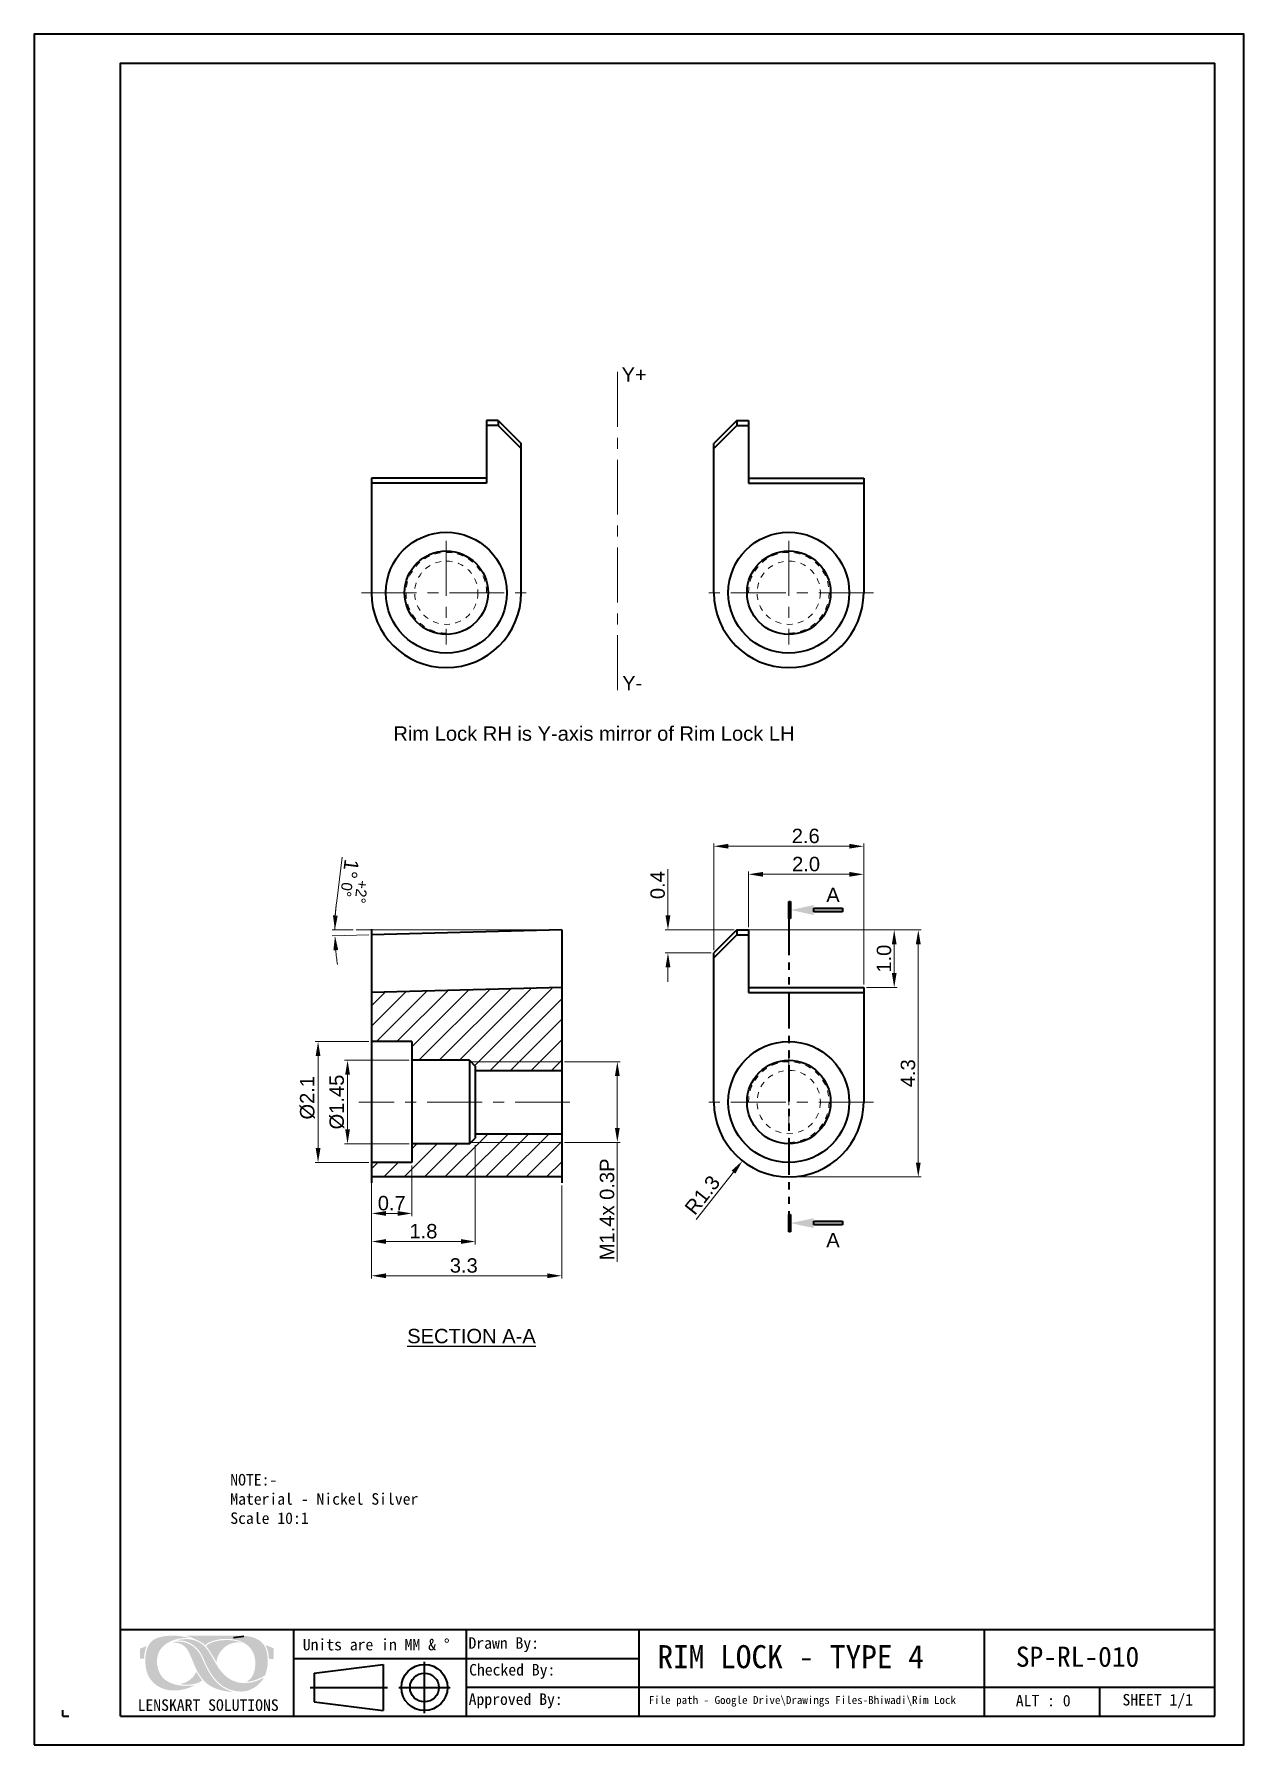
# Model space of a CAD drawing. Header units: millimetres. Extents: x 219 to 785, y 160 to 284.
# Drawn here: x 722.41 to 743.41, y 196.07 to 225.77 of the extents above; entities that cross this region are included whole.
import ezdxf
from ezdxf.enums import TextEntityAlignment as Align

# ---------------------------------------------------------------- set-up
doc = ezdxf.new("R2010")
doc.units = ezdxf.units.MM
for name, pattern in [('CENTER', [50.8, 31.75, -6.35, 6.35, -6.35]), ('HIDDEN', [0.075, 0.05, -0.025]), ('PHANTOM', [63.5, 31.75, -6.35, 6.35, -6.35, 6.35, -6.35])]:
    doc.linetypes.add(name, pattern=pattern)
doc.layers.get('0').update_dxf_attribs({"lineweight": 35})
for name, color, linetype, lineweight in [('Center line', 2, 'CENTER', 18), ('Dimension', 3, 'Continuous', 18), ('Hatch', 6, 'Continuous', 18), ('hidden line', 1, 'HIDDEN', 15), ('Section', 6, 'PHANTOM', 35), ('Text', 4, 'Continuous', 25), ('绘图层', 7, 'Continuous', 13)]:
    doc.layers.add(name, color=color, linetype=linetype, lineweight=lineweight)
doc.layers.add('图框-线条', color=7, linetype='Continuous')
doc.styles.get("Standard").update_dxf_attribs({"font": 'arial.ttf'})
doc.styles.add('宋体', font='SimSun.ttf')
doc.dimstyles.new('SIMPLEX', dxfattribs={"dimtxt": 2.5, "dimasz": 2.5, "dimexe": 0.5, "dimexo": 0.5, "dimgap": 0.5, "dimtad": 1, "dimzin": 0, "dimdsep": 46, "dimtxsty": 'Standard', "dimcen": 0, "dimclrd": 256, "dimclre": 256, "dimclrt": 256, "dimadec": 0, "dimazin": 0, "dimtm": 1e-09, "dimtfac": 0.75, "dimtofl": 0, "dimtmove": 0, "dimatfit": 3, "dimfxl": 1, "dimtzin": 0, "dimlwd": -1, "dimlwe": -1, "dimarcsym": 0})

msp = doc.modelspace()

# ---------------------------------------------------------------- texts
at = {"layer": 'Text'}
for s, p in [('Y+', (732.825, 219.863)), ('Y-', (732.792, 214.506)), ('Rim Lock RH is Y-axis mirror of Rim Lock LH', (732.128, 213.629)), ('A', (736.277, 210.828)), ('A', (736.277, 204.835))]:
    msp.add_text(s, height=0.25, dxfattribs=at).set_placement(p, align=Align.MIDDLE_CENTER)
at = {"layer": 'Text', "insert": (728.885, 203.293), "char_height": 0.25, "attachment_point": 1}
msp.add_mtext_dynamic_manual_height_columns('{\\LSECTION A-A}', width=4.57348, gutter_width=1, heights=[0], dxfattribs=at)
at = {"layer": '绘图层', "color": 7, "linetype": 'ByBlock', "lineweight": 9, "attachment_point": 5, "style": '宋体'}
for s, insert, char_height, width in [('\\pxql;{\\fNSimSun|b0|i0|c0|p49;NOTE:-\\PMaterial - Nickel Silver\\PScale 10:1}', (727.794, 200.338), 0.2, 3.96086), ('\\pxql;{\\fNSimSun|b0|i0|c0|p49;Units are in MM & %%D}', (728.599, 197.809), 0.2, 3.05443), ('\\pxql;{\\fNSimSun|b0|i0|c0|p49;Drawn By: }', (731.476, 197.809), 0.2, 3.05443), ('\\pxqc;{\\fNSimSun|b0|i0|c0|p49;RIM LOCK - TYPE 4}', (735.542, 197.598), 0.4, 5.26635), ('{\\fNSimSun|b0|i0|c0|p49;SP-RL-010}', (740.523, 197.598), 0.35, 4.64697), ('\\pxql;{\\fNSimSun|b0|i0|c0|p49;Checked By: }', (731.105, 197.345), 0.2, 2.29015), ('\\pxql;{\\fNSimSun|b0|i0|c0|p49;Approved By:}', (731.097, 196.834), 0.2, 2.29015), ('\\pxql;{\\fNSimSun|b0|i0|c0|p49;File path - Google Drive\\\\Drawings Files-Bhiwadi\\\\Rim Lock}', (737.573, 196.826), 0.14, 8.989), ('{\\fNSimSun|b0|i0|c0|p49;ALT : 0}', (739.927, 196.837), 0.2, 1.72791), ('{\\fNSimSun|b0|i0|c0|p49;SHEET 1/1}', (741.915, 196.829), 0.2, 1.72791), ('{\\fSimSun|b0|i0|c134|p2;LENSKART SOLUTIONS}', (725.429, 196.759), 0.2, 5.89745)]:
    msp.add_mtext(s, dxfattribs=dict(at, insert=insert, char_height=char_height, width=width))

# ---------------------------------------------------------------- blocks, each defined once
blk = doc.blocks.new('*D304')
at = {"layer": 'Defpoints', "color": 0, "transparency": 16777216}
for p in [(736.81, 211.672), (734.21, 209.82), (736.81, 209.22)]:
    blk.add_point(p, dxfattribs=at)
at = {"layer": 'Dimension', "transparency": 16777216}
for p, q in [((734.21, 209.87), (734.21, 211.722)), ((734.46, 211.672), (736.56, 211.672)), ((736.81, 209.27), (736.81, 211.722))]:
    blk.add_line(p, q, dxfattribs=at)
for points in [[(734.46, 211.714), (734.46, 211.631), (734.21, 211.672)], [(736.56, 211.714), (736.56, 211.631), (736.81, 211.672)]]:
    blk.add_solid(points, dxfattribs=at)
at = {"layer": 'Dimension', "transparency": 16777216, "insert": (735.804, 211.85), "char_height": 0.25, "attachment_point": 5}
blk.add_mtext('2.6', dxfattribs=at)
blk = doc.blocks.new('*D299')
at = {"layer": 'Defpoints', "color": 0, "transparency": 16777216}
for p in [(736.81, 211.185), (734.81, 210.22), (736.81, 209.22)]:
    blk.add_point(p, dxfattribs=at)
at = {"layer": 'Dimension', "transparency": 16777216}
for p, q in [((734.81, 210.27), (734.81, 211.235)), ((735.06, 211.185), (736.56, 211.185)), ((736.81, 209.27), (736.81, 211.235))]:
    blk.add_line(p, q, dxfattribs=at)
for points in [[(735.06, 211.226), (735.06, 211.143), (734.81, 211.185)], [(736.56, 211.226), (736.56, 211.143), (736.81, 211.185)]]:
    blk.add_solid(points, dxfattribs=at)
at = {"layer": 'Dimension', "transparency": 16777216, "insert": (735.81, 211.362), "char_height": 0.25, "attachment_point": 5}
blk.add_mtext('2.0', dxfattribs=at)
blk = doc.blocks.new('*D300')
at = {"layer": 'Defpoints', "color": 0, "transparency": 16777216}
for p in [(734.81, 210.22), (737.34, 210.22), (736.81, 209.22)]:
    blk.add_point(p, dxfattribs=at)
at = {"layer": 'Dimension', "transparency": 16777216}
for p, q in [((734.86, 210.22), (737.39, 210.22)), ((737.34, 209.47), (737.34, 209.97)), ((736.86, 209.22), (737.39, 209.22))]:
    blk.add_line(p, q, dxfattribs=at)
for points in [[(737.299, 209.97), (737.382, 209.97), (737.34, 210.22)], [(737.299, 209.47), (737.382, 209.47), (737.34, 209.22)]]:
    blk.add_solid(points, dxfattribs=at)
at = {"layer": 'Dimension', "transparency": 16777216, "insert": (737.163, 209.72), "char_height": 0.25, "attachment_point": 5, "rotation": 90}
blk.add_mtext('1.0', dxfattribs=at)
blk = doc.blocks.new('*D301')
at = {"layer": 'Defpoints', "color": 0, "transparency": 16777216}
for p in [(734.61, 210.22), (735.51, 205.931), (737.758, 205.931)]:
    blk.add_point(p, dxfattribs=at)
at = {"layer": 'Dimension', "transparency": 16777216}
for p, q in [((734.66, 210.22), (737.808, 210.22)), ((737.758, 209.97), (737.758, 206.181)), ((735.56, 205.931), (737.808, 205.931))]:
    blk.add_line(p, q, dxfattribs=at)
for points in [[(737.716, 209.97), (737.8, 209.97), (737.758, 210.22)], [(737.716, 206.181), (737.8, 206.181), (737.758, 205.931)]]:
    blk.add_solid(points, dxfattribs=at)
at = {"layer": 'Dimension', "transparency": 16777216, "insert": (737.58, 207.731), "char_height": 0.25, "attachment_point": 5, "rotation": 90}
blk.add_mtext('4.3', dxfattribs=at)
blk = doc.blocks.new('_FILLED')
at = {"color": 0, "linetype": 'ByBlock'}
blk.add_solid([(0, 0), (-1, 0.214), (-1, -0.214)], dxfattribs=at)
blk = doc.blocks.new('section arrow')
at = {"layer": 'Section'}
h = blk.add_hatch(color=256, dxfattribs=at)
h.dxf.hatch_style = 1
h.paths.add_polyline_path([(6987.516, 2336.116), (6987.516, 2336.053), (6988.016, 2336.053), (6988.016, 2336.116)])
h.paths.add_polyline_path([(6988.416, 2335.935), (6988.448, 2335.935), (6988.448, 2336.235), (6988.416, 2336.235)])
for points in [[(6988.448, 2335.935), (6988.448, 2336.235), (6988.416, 2336.235), (6988.416, 2335.935)], [(6988.016, 2336.116), (6987.516, 2336.116), (6987.516, 2336.053), (6988.016, 2336.053)]]:
    blk.add_lwpolyline(points, close=True, dxfattribs=at)
at = {"layer": 'Section', "xscale": 0.4, "yscale": 0.4, "zscale": 0.4}
blk.add_blockref('_FILLED', (6988.416, 2336.085), dxfattribs=at)
blk = doc.blocks.new('*D305')
at = {"layer": 'Defpoints', "color": 0, "transparency": 16777216}
for p in [(728.267, 208.281), (727.337, 206.181), (728.267, 206.181)]:
    blk.add_point(p, dxfattribs=at)
at = {"layer": 'Dimension', "transparency": 16777216}
for p, q in [((728.217, 208.281), (727.287, 208.281)), ((727.337, 208.031), (727.337, 206.431)), ((728.217, 206.181), (727.287, 206.181))]:
    blk.add_line(p, q, dxfattribs=at)
for points in [[(727.296, 208.031), (727.379, 208.031), (727.337, 208.281)], [(727.296, 206.431), (727.379, 206.431), (727.337, 206.181)]]:
    blk.add_solid(points, dxfattribs=at)
at = {"layer": 'Dimension', "transparency": 16777216, "insert": (727.153, 207.306), "char_height": 0.25, "attachment_point": 5, "rotation": 90}
blk.add_mtext('%%C2.1', dxfattribs=at)
blk = doc.blocks.new('*D306')
at = {"layer": 'Defpoints', "color": 0, "transparency": 16777216}
for p in [(731.567, 207.931), (731.567, 206.531), (732.533, 206.531)]:
    blk.add_point(p, dxfattribs=at)
at = {"layer": 'Dimension', "transparency": 16777216}
for p, q in [((731.617, 207.931), (732.583, 207.931)), ((732.533, 207.681), (732.533, 206.781)), ((731.617, 206.531), (732.583, 206.531)), ((732.533, 206.531), (732.533, 204.455))]:
    blk.add_line(p, q, dxfattribs=at)
for points in [[(732.491, 207.681), (732.575, 207.681), (732.533, 207.931)], [(732.491, 206.781), (732.575, 206.781), (732.533, 206.531)]]:
    blk.add_solid(points, dxfattribs=at)
at = {"layer": 'Dimension', "transparency": 16777216, "insert": (732.355, 205.368), "char_height": 0.25, "attachment_point": 5, "rotation": 90}
blk.add_mtext('M1.4x 0.3P', dxfattribs=at)
blk = doc.blocks.new('*D302')
at = {"layer": 'Defpoints', "color": 0, "transparency": 16777216}
for p in [(728.967, 206.181), (728.267, 205.831), (728.267, 205.297)]:
    blk.add_point(p, dxfattribs=at)
at = {"layer": 'Dimension', "transparency": 16777216}
for p, q in [((728.967, 206.131), (728.967, 205.247)), ((728.267, 205.781), (728.267, 205.247)), ((728.717, 205.297), (728.517, 205.297))]:
    blk.add_line(p, q, dxfattribs=at)
for points in [[(728.517, 205.338), (728.517, 205.255), (728.267, 205.297)], [(728.717, 205.338), (728.717, 205.255), (728.967, 205.297)]]:
    blk.add_solid(points, dxfattribs=at)
at = {"layer": 'Dimension', "transparency": 16777216, "insert": (728.617, 205.474), "char_height": 0.25, "attachment_point": 5}
blk.add_mtext('0.7', dxfattribs=at)
blk = doc.blocks.new('*D303')
at = {"layer": 'Defpoints', "color": 0, "transparency": 16777216}
for p in [(728.267, 205.831), (731.567, 205.831), (728.267, 204.215)]:
    blk.add_point(p, dxfattribs=at)
at = {"layer": 'Dimension', "transparency": 16777216}
for p, q in [((728.267, 205.781), (728.267, 204.165)), ((731.567, 205.781), (731.567, 204.165)), ((731.317, 204.215), (728.517, 204.215))]:
    blk.add_line(p, q, dxfattribs=at)
for points in [[(728.517, 204.256), (728.517, 204.173), (728.267, 204.215)], [(731.317, 204.256), (731.317, 204.173), (731.567, 204.215)]]:
    blk.add_solid(points, dxfattribs=at)
at = {"layer": 'Dimension', "transparency": 16777216, "insert": (729.867, 204.392), "char_height": 0.25, "attachment_point": 5}
blk.add_mtext('3.3', dxfattribs=at)
blk = doc.blocks.new('*D307')
at = {"layer": 'Defpoints', "color": 0, "transparency": 16777216}
for p in [(728.967, 207.956), (727.849, 206.506), (728.967, 206.506)]:
    blk.add_point(p, dxfattribs=at)
at = {"layer": 'Dimension', "transparency": 16777216}
for p, q in [((728.917, 207.956), (727.799, 207.956)), ((727.849, 207.706), (727.849, 206.756)), ((728.917, 206.506), (727.799, 206.506))]:
    blk.add_line(p, q, dxfattribs=at)
for points in [[(727.808, 207.706), (727.891, 207.706), (727.849, 207.956)], [(727.808, 206.756), (727.891, 206.756), (727.849, 206.506)]]:
    blk.add_solid(points, dxfattribs=at)
at = {"layer": 'Dimension', "transparency": 16777216, "insert": (727.665, 207.231), "char_height": 0.25, "attachment_point": 5, "rotation": 90}
blk.add_mtext('%%c1.45', dxfattribs=at)
blk = doc.blocks.new('*D308')
at = {"layer": 'Defpoints', "color": 0, "transparency": 16777216}
for p in [(730.067, 206.531), (728.267, 206.181), (730.067, 204.81)]:
    blk.add_point(p, dxfattribs=at)
at = {"layer": 'Dimension', "transparency": 16777216}
for p, q in [((730.067, 206.481), (730.067, 204.76)), ((728.267, 206.131), (728.267, 204.76)), ((728.517, 204.81), (729.817, 204.81))]:
    blk.add_line(p, q, dxfattribs=at)
for points in [[(728.517, 204.851), (728.517, 204.768), (728.267, 204.81)], [(729.817, 204.851), (729.817, 204.768), (730.067, 204.81)]]:
    blk.add_solid(points, dxfattribs=at)
at = {"layer": 'Dimension', "transparency": 16777216, "insert": (729.167, 204.987), "char_height": 0.25, "attachment_point": 5}
blk.add_mtext('1.8', dxfattribs=at)
blk = doc.blocks.new('*D309')
at = {"layer": 'Defpoints', "color": 0, "transparency": 16777216}
for p in [(734.61, 210.22), (733.412, 209.82), (734.21, 209.82)]:
    blk.add_point(p, dxfattribs=at)
at = {"layer": 'Dimension', "transparency": 16777216}
for p, q in [((733.412, 210.47), (733.412, 211.274)), ((734.56, 210.22), (733.362, 210.22)), ((734.16, 209.82), (733.362, 209.82)), ((733.412, 209.57), (733.412, 209.32))]:
    blk.add_line(p, q, dxfattribs=at)
for points in [[(733.37, 210.47), (733.454, 210.47), (733.412, 210.22)], [(733.37, 209.57), (733.454, 209.57), (733.412, 209.82)]]:
    blk.add_solid(points, dxfattribs=at)
at = {"layer": 'Dimension', "transparency": 16777216, "insert": (733.234, 210.997), "char_height": 0.25, "attachment_point": 5, "rotation": 90}
blk.add_mtext('0.4', dxfattribs=at)
blk = doc.blocks.new('*D310')
at = {"layer": 'Defpoints', "color": 0, "transparency": 16777216}
for p in [(727.63, 210.152), (727.996, 210.22), (728.267, 210.134), (731.567, 210.22), (731.567, 210.22)]:
    blk.add_point(p, dxfattribs=at)
at = {"layer": 'Dimension', "transparency": 16777216}
for p, q in [((727.661, 210.719), (727.758, 211.48)), ((727.946, 210.22), (727.58, 210.22)), ((728.217, 210.133), (727.581, 210.116))]:
    blk.add_line(p, q, dxfattribs=at)
for start, end in [(172.7197, 180), (172.7234, 176.3617), (185.1302, 188.7685)]:
    blk.add_arc((731.567, 210.22), 3.938, start, end, dxfattribs=at)
for points in [[(727.679, 210.469), (727.596, 210.471), (727.63, 210.22)], [(727.604, 209.866), (727.687, 209.87), (727.631, 210.118)]]:
    blk.add_solid(points, dxfattribs=at)
at = {"layer": 'Dimension', "transparency": 16777216, "insert": (727.979, 211.065), "char_height": 0.25, "attachment_point": 5, "rotation": 262.7197}
blk.add_mtext('1°{\\H0.1875;\\S+2°^  0°;}', dxfattribs=at)
blk = doc.blocks.new('*D311')
at = {"layer": 'Defpoints', "color": 0, "transparency": 16777216}
for p in [(735.51, 207.231), (734.705, 206.21)]:
    blk.add_point(p, dxfattribs=at)
at = {"layer": 'Dimension', "transparency": 16777216}
blk.add_line((733.903, 205.194), (734.55, 206.014), dxfattribs=at)
blk.add_solid([(734.517, 206.04), (734.583, 205.988), (734.705, 206.21)], dxfattribs=at)
at = {"layer": 'Dimension', "transparency": 16777216, "insert": (734.01, 205.616), "char_height": 0.25, "attachment_point": 5, "rotation": 51.7197}
blk.add_mtext('R1.3', dxfattribs=at)

# ---------------------------------------------------------------- dimensions: what is measured, and where the dimension line sits
at = {"layer": 'Dimension'}
for base, p1, p2, picture, middle in [((736.81, 211.672), (734.21, 209.82), (736.81, 209.22), '*D304', (735.804, 211.672)), ((736.81, 211.185), (734.81, 210.22), (736.81, 209.22), '*D299', (735.81, 211.185)), ((730.067, 204.81), (728.267, 206.181), (730.067, 206.531), '*D308', (729.167, 204.81))]:
    dim = msp.add_linear_dim(base=base, p1=p1, p2=p2, dimstyle='SIMPLEX', override={"dimscale": 0.1, "dimdec": 1}, dxfattribs=at)
    dim.commit()
    dim.dimension.update_dxf_attribs({"geometry": picture, "text_midpoint": middle, "dimtype": 160})
dim = msp.add_angular_dim_2l(base=(727.63, 210.152), line1=((731.567, 210.22), (727.996, 210.22)), line2=((731.567, 210.22), (728.267, 210.134)), dimstyle='SIMPLEX', override={"dimscale": 0.1, "dimgap": 0.5, "dimdec": 1, "dimtol": 1, "dimlim": 0, "dimtp": 2, "dimtm": 0}, dxfattribs=at)
dim.commit()
dim.dimension.update_dxf_attribs({"geometry": '*D310', "text_midpoint": (727.979, 211.065)})
for base, p1, p2, angle, picture, middle in [((733.412, 209.82), (734.61, 210.22), (734.21, 209.82), 90, '*D309', (733.412, 210.997)), ((737.758, 205.931), (734.61, 210.22), (735.51, 205.931), 90, '*D301', (737.758, 207.731)), ((728.267, 205.297), (728.967, 206.181), (728.267, 205.831), 180, '*D302', (728.617, 205.297)), ((728.267, 204.215), (731.567, 205.831), (728.267, 205.831), 180, '*D303', (729.867, 204.215))]:
    dim = msp.add_linear_dim(base=base, p1=p1, p2=p2, angle=angle, dimstyle='SIMPLEX', override={"dimscale": 0.1, "dimdec": 1}, dxfattribs=at)
    dim.commit()
    dim.dimension.update_dxf_attribs({"geometry": picture, "text_midpoint": middle, "dimtype": 160})
for base, p1, p2, override, picture, middle in [((737.34, 210.22), (736.81, 209.22), (734.81, 210.22), {"dimscale": 0.1, "dimdec": 1}, '*D300', (737.163, 209.72)), ((727.849, 206.506), (728.967, 207.956), (728.967, 206.506), {"dimscale": 0.1, "dimpost": '%%c<>'}, '*D307', (727.665, 207.231))]:
    dim = msp.add_linear_dim(base=base, p1=p1, p2=p2, angle=90, dimstyle='SIMPLEX', override=override, dxfattribs=at)
    dim.commit()
    dim.dimension.update_dxf_attribs({"geometry": picture, "text_midpoint": middle})
for base, p1, p2, text, override, picture, middle in [((727.337, 206.181), (728.267, 208.281), (728.267, 206.181), '%%C<>', {"dimscale": 0.1, "dimdec": 1}, '*D305', (727.337, 207.306)), ((732.533, 206.531), (731.567, 207.931), (731.567, 206.531), 'M<>', {"dimscale": 0.1, "dimdec": 1, "dimpost": 'x 0.3P'}, '*D306', (732.533, 205.368))]:
    dim = msp.add_linear_dim(base=base, p1=p1, p2=p2, angle=90, text=text, dimstyle='SIMPLEX', override=override, dxfattribs=at)
    dim.commit()
    dim.dimension.update_dxf_attribs({"geometry": picture, "text_midpoint": middle, "dimtype": 160})
dim = msp.add_radius_dim(center=(735.51, 207.231), mpoint=(734.705, 206.21), dimstyle='SIMPLEX', override={"dimscale": 0.1, "dimdec": 1}, dxfattribs=at)
dim.commit()
dim.dimension.update_dxf_attribs({"geometry": '*D311', "text_midpoint": (734.01, 205.616)})

# ---------------------------------------------------------------- hatches: boundary and pattern name
at = {"layer": 'Hatch'}
h = msp.add_hatch(dxfattribs=at)
h.set_pattern_fill('ANSI31', color=256, scale=2)
h.set_pattern_definition([(45, (297.97984, 43.427), (-0.1767767, 0.1767767), [])])
h.paths.add_polyline_path([(731.567, 207.931), (731.567, 209.22), (728.264, 209.134), (728.267, 208.281), (728.967, 208.281), (728.967, 207.956), (729.967, 207.956), (729.992, 207.931)])
h.paths.add_polyline_path([(731.567, 205.931), (731.567, 206.531), (729.992, 206.531), (729.967, 206.506), (728.967, 206.506), (728.967, 206.181), (728.267, 206.181), (728.267, 205.931)])
h.paths.add_polyline_path([(730.067, 206.681), (730.067, 206.606), (729.992, 206.531), (731.567, 206.531), (731.567, 206.681)])
h.paths.add_polyline_path([(729.992, 207.931), (730.067, 207.856), (730.067, 207.781), (731.567, 207.781), (731.567, 207.931)])
at = {"layer": '图框-线条', "lineweight": 0, "ltscale": 0.1}
h = msp.add_hatch(color=252, dxfattribs=at)
edge = h.paths.add_edge_path()
edge.add_spline(control_points=[(724.245, 197.741), (724.245, 197.741), (724.245, 197.569), (724.245, 197.569), (724.245, 197.569), (724.245, 197.569), (724.316, 197.569), (724.316, 197.569), (724.316, 197.569), (724.321, 197.61), (724.322, 197.644), (724.33, 197.684), (724.33, 197.684), (724.337, 197.719), (724.347, 197.754), (724.36, 197.785), (724.36, 197.785), (724.36, 197.785), (724.245, 197.741), (724.245, 197.741)], knot_values=[0, 0, 0, 0, 0.166667, 0.166667, 0.166667, 0.166667, 0.333333, 0.333333, 0.333333, 0.333333, 0.5, 0.5, 0.5, 0.5, 0.666667, 0.666667, 0.666667, 0.666667, 1, 1, 1, 1], degree=3, periodic=0)
edge = h.paths.add_edge_path()
edge.add_spline(control_points=[(726.485, 197.562), (726.485, 197.562), (726.566, 197.561), (726.566, 197.561), (726.566, 197.561), (726.566, 197.561), (726.566, 197.747), (726.566, 197.747), (726.566, 197.747), (726.566, 197.747), (726.425, 197.803), (726.425, 197.803), (726.425, 197.803), (726.439, 197.767), (726.455, 197.741), (726.466, 197.696), (726.466, 197.696), (726.478, 197.651), (726.481, 197.611), (726.485, 197.562)], knot_values=[0, 0, 0, 0, 0.166667, 0.166667, 0.166667, 0.166667, 0.333333, 0.333333, 0.333333, 0.333333, 0.5, 0.5, 0.5, 0.5, 0.666667, 0.666667, 0.666667, 0.666667, 1, 1, 1, 1], degree=3, periodic=0)
edge = h.paths.add_edge_path(flags=17)
edge.add_spline(control_points=[(724.937, 197.128), (724.95, 197.117), (725.032, 197.115), (725.047, 197.115), (725.047, 197.115), (725.135, 197.112), (725.267, 197.134), (725.324, 197.189), (725.324, 197.189), (725.319, 197.197), (725.316, 197.201), (725.31, 197.207), (725.31, 197.207), (725.31, 197.207), (725.223, 197.336), (725.223, 197.336), (725.223, 197.336), (725.202, 197.31), (725.193, 197.261), (725.113, 197.199), (725.113, 197.199), (725.066, 197.163), (725.01, 197.138), (724.937, 197.128)], knot_values=[0, 0, 0, 0, 0.142857, 0.142857, 0.142857, 0.142857, 0.285714, 0.285714, 0.285714, 0.285714, 0.428571, 0.428571, 0.428571, 0.428571, 0.571429, 0.571429, 0.571429, 0.571429, 0.714286, 0.714286, 0.714286, 0.714286, 1, 1, 1, 1], degree=3, periodic=0)
edge = h.paths.add_edge_path(flags=17)
edge.add_spline(control_points=[(725.392, 197.785), (725.397, 197.777), (725.398, 197.778), (725.404, 197.771), (725.404, 197.771), (725.469, 197.697), (725.562, 197.517), (725.574, 197.505), (725.574, 197.505), (725.58, 197.655), (725.705, 197.786), (725.829, 197.829), (725.829, 197.829), (725.893, 197.852), (725.928, 197.852), (726.001, 197.846), (726.001, 197.846), (725.977, 197.865), (725.876, 197.881), (725.851, 197.884), (725.851, 197.884), (725.729, 197.898), (725.554, 197.887), (725.446, 197.826), (725.446, 197.826), (725.429, 197.817), (725.398, 197.797), (725.392, 197.785)], knot_values=[0, 0, 0, 0, 0.125, 0.125, 0.125, 0.125, 0.25, 0.25, 0.25, 0.25, 0.375, 0.375, 0.375, 0.375, 0.5, 0.5, 0.5, 0.5, 0.625, 0.625, 0.625, 0.625, 0.75, 0.75, 0.75, 0.75, 1, 1, 1, 1], degree=3, periodic=0)
edge = h.paths.add_edge_path()
edge.add_spline(control_points=[(725.334, 197.55), (725.293, 197.642), (725.28, 197.667), (725.216, 197.736), (725.216, 197.736), (725.129, 197.83), (724.994, 197.877), (724.862, 197.859), (724.862, 197.859), (724.853, 197.858), (724.845, 197.857), (724.837, 197.855), (724.837, 197.855), (724.837, 197.855), (724.814, 197.848), (724.814, 197.848), (724.814, 197.848), (724.89, 197.844), (724.95, 197.833), (725.001, 197.795), (725.001, 197.795), (725.052, 197.757), (725.071, 197.726), (725.104, 197.66), (725.104, 197.66), (725.156, 197.552), (725.192, 197.431), (725.251, 197.33), (725.251, 197.33), (725.314, 197.224), (725.376, 197.146), (725.482, 197.084), (725.482, 197.084), (725.567, 197.034), (725.746, 196.987), (725.865, 196.992), (725.865, 196.992), (725.852, 196.998), (725.834, 197.001), (725.818, 197.005), (725.818, 197.005), (725.597, 197.073), (725.469, 197.261), (725.372, 197.466), (725.372, 197.466), (725.359, 197.494), (725.346, 197.522), (725.334, 197.55)], knot_values=[0, 0, 0, 0, 0.076923, 0.076923, 0.076923, 0.076923, 0.153846, 0.153846, 0.153846, 0.153846, 0.230769, 0.230769, 0.230769, 0.230769, 0.307692, 0.307692, 0.307692, 0.307692, 0.384615, 0.384615, 0.384615, 0.384615, 0.461538, 0.461538, 0.461538, 0.461538, 0.538462, 0.538462, 0.538462, 0.538462, 0.615385, 0.615385, 0.615385, 0.615385, 0.692308, 0.692308, 0.692308, 0.692308, 0.769231, 0.769231, 0.769231, 0.769231, 0.846154, 0.846154, 0.846154, 0.846154, 1, 1, 1, 1], degree=3, periodic=0)
edge = h.paths.add_edge_path()
edge.add_spline(control_points=[(726.396, 197.235), (726.393, 197.235), (726.311, 197.196), (726.294, 197.19), (726.294, 197.19), (726.259, 197.176), (726.217, 197.163), (726.178, 197.155), (726.178, 197.155), (726.08, 197.137), (726.009, 197.137), (725.916, 197.164), (725.916, 197.164), (725.757, 197.21), (725.665, 197.321), (725.59, 197.437), (725.59, 197.437), (725.458, 197.643), (725.404, 197.842), (725.15, 197.896), (725.15, 197.896), (725.107, 197.905), (725.055, 197.909), (725.01, 197.905), (725.01, 197.905), (724.98, 197.903), (724.908, 197.896), (724.886, 197.883), (724.886, 197.883), (724.998, 197.885), (725.086, 197.863), (725.165, 197.806), (725.165, 197.806), (725.331, 197.688), (725.336, 197.563), (725.422, 197.409), (725.422, 197.409), (725.464, 197.335), (725.494, 197.278), (725.551, 197.211), (725.551, 197.211), (725.67, 197.072), (725.796, 197.01), (725.99, 196.996), (725.99, 196.996), (726.084, 196.989), (726.178, 197.03), (726.24, 197.069), (726.24, 197.069), (726.283, 197.096), (726.316, 197.13), (726.348, 197.167), (726.348, 197.167), (726.365, 197.186), (726.383, 197.214), (726.396, 197.235)], knot_values=[0, 0, 0, 0, 0.066667, 0.066667, 0.066667, 0.066667, 0.133333, 0.133333, 0.133333, 0.133333, 0.2, 0.2, 0.2, 0.2, 0.266667, 0.266667, 0.266667, 0.266667, 0.333333, 0.333333, 0.333333, 0.333333, 0.4, 0.4, 0.4, 0.4, 0.466667, 0.466667, 0.466667, 0.466667, 0.533333, 0.533333, 0.533333, 0.533333, 0.6, 0.6, 0.6, 0.6, 0.666667, 0.666667, 0.666667, 0.666667, 0.733333, 0.733333, 0.733333, 0.733333, 0.8, 0.8, 0.8, 0.8, 0.866667, 0.866667, 0.866667, 0.866667, 1, 1, 1, 1], degree=3, periodic=0)
edge = h.paths.add_edge_path()
edge.add_spline(control_points=[(725.376, 197.801), (725.432, 197.845), (725.449, 197.859), (725.531, 197.882), (725.531, 197.882), (725.718, 197.934), (725.959, 197.92), (726.106, 197.805), (726.106, 197.805), (726.186, 197.742), (726.251, 197.631), (726.248, 197.477), (726.248, 197.477), (726.245, 197.362), (726.217, 197.252), (726.126, 197.186), (726.126, 197.186), (726.12, 197.181), (726.096, 197.166), (726.09, 197.164), (726.09, 197.164), (726.179, 197.159), (726.318, 197.219), (726.392, 197.261), (726.392, 197.261), (726.419, 197.276), (726.417, 197.274), (726.428, 197.306), (726.428, 197.306), (726.475, 197.432), (726.476, 197.607), (726.434, 197.73), (726.434, 197.73), (726.414, 197.786), (726.393, 197.816), (726.356, 197.852), (726.356, 197.852), (726.28, 197.929), (726.129, 197.964), (726.02, 197.964), (726.02, 197.964), (725.698, 197.964), (725.367, 197.967), (725.046, 197.964), (725.046, 197.964), (725.069, 197.954), (725.111, 197.944), (725.138, 197.934), (725.138, 197.934), (725.165, 197.924), (725.283, 197.869), (725.306, 197.855), (725.306, 197.855), (725.338, 197.835), (725.371, 197.805), (725.376, 197.801)], knot_values=[0, 0, 0, 0, 0.066667, 0.066667, 0.066667, 0.066667, 0.133333, 0.133333, 0.133333, 0.133333, 0.2, 0.2, 0.2, 0.2, 0.266667, 0.266667, 0.266667, 0.266667, 0.333333, 0.333333, 0.333333, 0.333333, 0.4, 0.4, 0.4, 0.4, 0.466667, 0.466667, 0.466667, 0.466667, 0.533333, 0.533333, 0.533333, 0.533333, 0.6, 0.6, 0.6, 0.6, 0.666667, 0.666667, 0.666667, 0.666667, 0.733333, 0.733333, 0.733333, 0.733333, 0.8, 0.8, 0.8, 0.8, 0.866667, 0.866667, 0.866667, 0.866667, 1, 1, 1, 1], degree=3, periodic=0)
edge = h.paths.add_edge_path()
edge.add_spline(control_points=[(725.198, 197.106), (725.184, 197.107), (725.158, 197.101), (725.142, 197.099), (725.142, 197.099), (724.885, 197.075), (724.581, 197.143), (724.544, 197.457), (724.544, 197.457), (724.527, 197.604), (724.573, 197.736), (724.69, 197.817), (724.69, 197.817), (724.808, 197.898), (724.925, 197.929), (725.098, 197.925), (725.098, 197.925), (725.098, 197.925), (725.029, 197.944), (725.029, 197.944), (725.029, 197.944), (724.876, 197.977), (724.647, 197.978), (724.512, 197.911), (724.512, 197.911), (724.436, 197.873), (724.394, 197.816), (724.364, 197.721), (724.364, 197.721), (724.315, 197.559), (724.329, 197.309), (724.451, 197.181), (724.451, 197.181), (724.466, 197.165), (724.474, 197.153), (724.492, 197.138), (724.492, 197.138), (724.511, 197.123), (724.515, 197.118), (724.539, 197.101), (724.539, 197.101), (724.697, 196.989), (724.902, 196.996), (725.082, 197.056), (725.082, 197.056), (725.103, 197.063), (725.124, 197.071), (725.143, 197.08), (725.143, 197.08), (725.155, 197.085), (725.191, 197.104), (725.198, 197.106)], knot_values=[0, 0, 0, 0, 0.071429, 0.071429, 0.071429, 0.071429, 0.142857, 0.142857, 0.142857, 0.142857, 0.214286, 0.214286, 0.214286, 0.214286, 0.285714, 0.285714, 0.285714, 0.285714, 0.357143, 0.357143, 0.357143, 0.357143, 0.428571, 0.428571, 0.428571, 0.428571, 0.5, 0.5, 0.5, 0.5, 0.571429, 0.571429, 0.571429, 0.571429, 0.642857, 0.642857, 0.642857, 0.642857, 0.714286, 0.714286, 0.714286, 0.714286, 0.785714, 0.785714, 0.785714, 0.785714, 0.857143, 0.857143, 0.857143, 0.857143, 1, 1, 1, 1], degree=3, periodic=0)

# ---------------------------------------------------------------- linework, layer by layer
for p, q in [((742.909, 196.571), (742.909, 225.271)), ((730.464, 219.064), (730.264, 219.064)), ((730.264, 219.064), (730.264, 217.978)), ((730.464, 218.978), (730.264, 218.978)), ((730.464, 219.064), (730.864, 218.664)), ((730.464, 219.064), (730.464, 218.978)), ((730.464, 218.978), (730.864, 218.578)), ((734.61, 219.064), (734.21, 218.664)), ((734.61, 218.978), (734.21, 218.578)), ((734.61, 219.064), (734.81, 219.064)), ((734.61, 219.064), (734.61, 218.978)), ((734.61, 218.978), (734.81, 218.978)), ((734.81, 219.064), (734.81, 217.978)), ((730.864, 216.074), (730.864, 218.664)), ((734.21, 216.074), (734.21, 218.664)), ((728.264, 218.064), (728.264, 216.074)), ((730.264, 218.064), (728.264, 218.064)), ((734.81, 218.064), (736.81, 218.064)), ((736.81, 218.064), (736.81, 216.074)), ((730.264, 217.978), (728.264, 217.978)), ((734.81, 217.978), (736.81, 217.978)), ((729.564, 214.774), (729.564, 214.774)), ((735.51, 214.774), (735.51, 214.774)), ((728.267, 210.234), (728.267, 205.831)), ((731.567, 210.22), (728.267, 210.134)), ((731.567, 210.22), (731.567, 205.831)), ((734.61, 210.22), (734.21, 209.82)), ((734.61, 210.134), (734.21, 209.734)), ((734.61, 210.22), (734.81, 210.22)), ((734.61, 210.22), (734.61, 210.134)), ((734.61, 210.134), (734.81, 210.134)), ((734.81, 210.22), (734.81, 209.134)), ((734.21, 207.231), (734.21, 209.82)), ((731.567, 209.22), (728.267, 209.134)), ((734.81, 209.22), (736.81, 209.22)), ((734.81, 209.134), (736.81, 209.134)), ((736.81, 209.22), (736.81, 207.231)), ((728.967, 208.281), (728.267, 208.281)), ((728.867, 208.281), (728.867, 208.281)), ((728.967, 208.281), (728.967, 206.181)), ((729.967, 207.956), (728.967, 207.956)), ((729.967, 207.956), (730.067, 207.856)), ((729.967, 207.956), (729.967, 206.506)), ((730.067, 207.856), (730.067, 206.606)), ((730.067, 207.781), (731.567, 207.781)), ((729.967, 206.506), (728.967, 206.506)), ((729.967, 206.506), (730.067, 206.606)), ((730.067, 206.681), (731.567, 206.681)), ((728.967, 206.181), (728.267, 206.181)), ((731.567, 205.931), (728.267, 205.931)), ((735.51, 205.931), (735.51, 205.931)), ((723.909, 198.071), (742.909, 198.071)), ((726.909, 198.071), (726.909, 196.571)), ((729.909, 198.071), (729.909, 196.571)), ((732.909, 198.071), (732.909, 197.071)), ((738.909, 196.571), (738.909, 198.071)), ((726.909, 197.571), (732.909, 197.571)), ((729.184, 196.621), (729.184, 197.51)), ((727.269, 197.315), (728.469, 197.465)), ((727.269, 197.315), (727.269, 196.815)), ((728.469, 197.465), (728.469, 196.665)), ((727.203, 197.065), (728.542, 197.065)), ((728.739, 197.065), (729.628, 197.065)), ((729.909, 197.071), (742.909, 197.071)), ((732.909, 197.071), (732.909, 196.571)), ((740.909, 196.571), (740.909, 197.071)), ((722.909, 196.571), (722.909, 196.671)), ((727.269, 196.815), (728.469, 196.665)), ((722.909, 196.571), (723.009, 196.571)), ((723.909, 196.571), (742.909, 196.571))]:
    msp.add_line(p, q)
at = {"color": 7}
msp.add_line((726.049, 197.95), (725.871, 197.928), dxfattribs=at)
msp.add_lwpolyline([(722.409, 196.071), (743.409, 196.071), (743.409, 225.771), (722.409, 225.771)], close=True)
msp.add_lwpolyline([(723.909, 196.571), (723.909, 225.271), (742.909, 225.271)])
for centre, radius in [((729.564, 216.074), 1.05), ((735.51, 216.074), 1.05), ((729.564, 216.074), 0.725), ((735.51, 216.074), 0.725), ((735.51, 207.231), 1.05), ((735.51, 207.231), 0.725), ((729.184, 197.065), 0.4), ((729.184, 197.065), 0.25)]:
    msp.add_circle(centre, radius)
for centre, end in [((729.564, 216.074), 360), ((735.51, 216.074), 0), ((735.51, 207.231), 0)]:
    msp.add_arc(centre, 1.3, 180, end)
at = {"layer": 'Center line', "ltscale": 0.03}
for p, q in [((732.537, 214.382), (732.537, 219.991)), ((729.564, 216.974), (729.564, 215.174)), ((735.51, 216.974), (735.51, 215.174)), ((728.093, 216.074), (730.993, 216.074)), ((736.982, 216.074), (734.082, 216.074)), ((735.51, 208.131), (735.51, 206.331)), ((731.709, 207.231), (728.047, 207.231)), ((736.982, 207.231), (734.082, 207.231))]:
    msp.add_line(p, q, dxfattribs=at)
at = {"layer": 'Dimension'}
for p, q in [((731.567, 210.22), (727.996, 210.22)), ((729.992, 207.931), (731.567, 207.931)), ((729.992, 206.531), (731.567, 206.531))]:
    msp.add_line(p, q, dxfattribs=at)
at = {"layer": 'hidden line', "ltscale": 0.5}
for centre in [(729.564, 216.074), (735.51, 216.074), (735.51, 207.231)]:
    msp.add_circle(centre, 0.55, dxfattribs=at)
for centre, start, end in [((729.564, 216.074), 0, 270), ((735.51, 216.074), 270, 180), ((735.51, 207.231), 270, 180)]:
    msp.add_arc(centre, 0.7, start, end, dxfattribs=at)
at = {"layer": 'Section', "ltscale": 0.02}
msp.add_line((735.51, 210.414), (735.51, 204.977), dxfattribs=at)

# ---------------------------------------------------------------- block references
at = {"layer": 'Section', "xscale": -1}
for p in [(7723.958, -2125.52), (7723.958, -2130.956)]:
    msp.add_blockref('section arrow', p, dxfattribs=at)

msp.set_redraw_order([(e.dxf.handle, doc.entitydb.next_handle()) for e in msp.query("TEXT MTEXT ATTDEF DIMENSION ARC_DIMENSION")])  # texts and dimensions are drawn at this point

doc.saveas('drawing.dxf')
